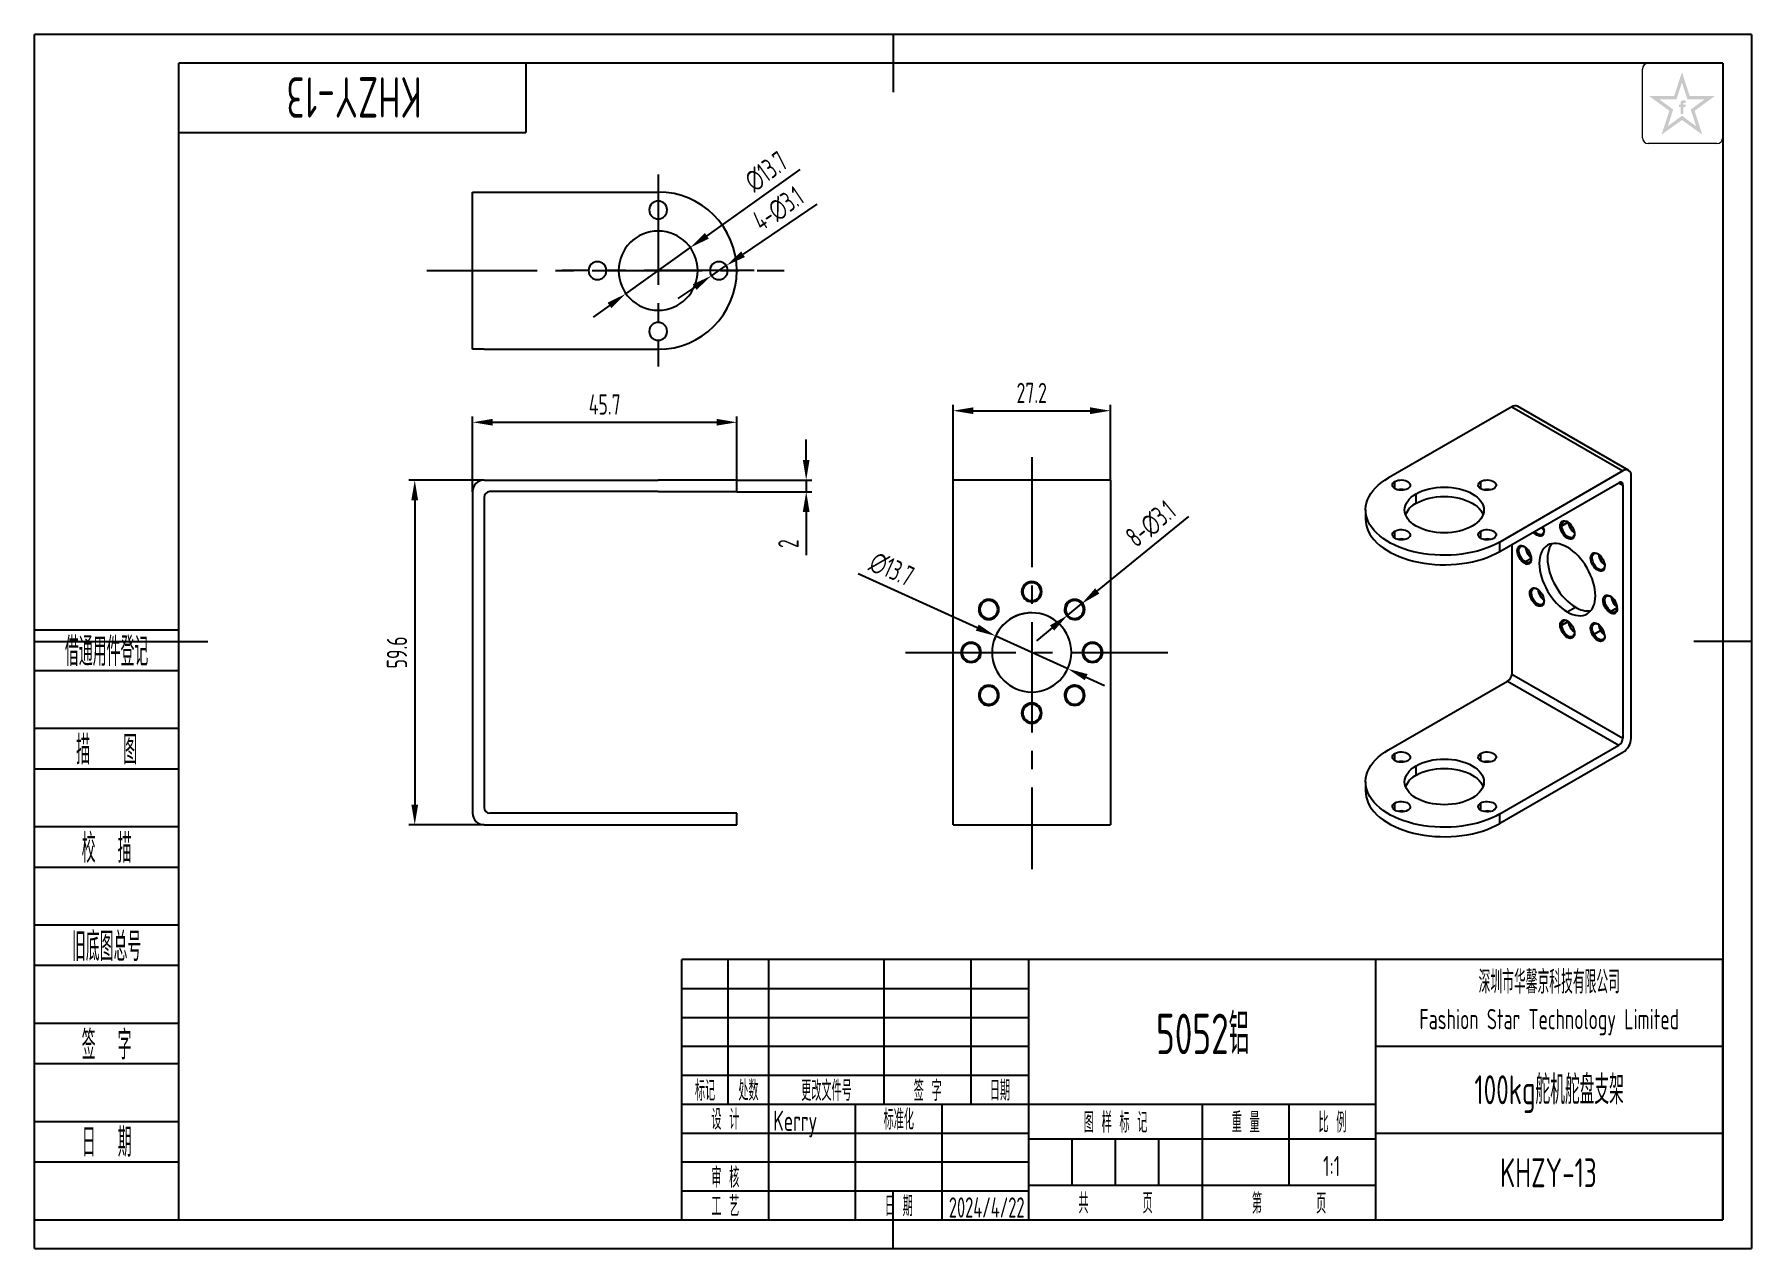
# Model space of a CAD drawing. Header units: millimetres. Extents: x -25 to 272, y -5 to 205.
import ezdxf
from ezdxf.enums import TextEntityAlignment as Align

# ---------------------------------------------------------------- set-up
doc = ezdxf.new("R2010")
doc.units = ezdxf.units.MM
doc.linetypes.add('CENTER2', pattern=[28.575, 19.05, -3.175, 3.175, -3.175])
for name, color, linetype in [('1轮廓实线层', 7, 'Continuous'), ('2细线层', 4, 'Continuous'), ('3中心线层', 1, 'CENTER2'), ('6文字层', 3, 'Continuous'), ('7标注层', 4, 'Continuous'), ('图框层', 7, 'Continuous')]:
    doc.layers.add(name, color=color, linetype=linetype)
doc.styles.add('PC_TEXTSTYLE', font='ISOCP.SHX', dxfattribs={"width": 0.707, "bigfont": 'GBCBIG.SHX'})
doc.styles.add('PC_TEXTSTYLE4', font='ISOCP.SHX', dxfattribs={"width": 0.707, "bigfont": 'GBCBIG.SHX'})
doc.dimstyles.new('GB_DIAMETER', dxfattribs={"dimtxt": 3.5, "dimasz": 3.5, "dimexe": 1, "dimexo": 0, "dimgap": 1.5, "dimtad": 1, "dimjust": 4, "dimdsep": 46, "dimtxsty": 'PC_TEXTSTYLE', "dimcen": 0, "dimclrd": 256, "dimclrt": 3, "dimadec": 0, "dimazin": 2, "dimtp": 0.1, "dimtm": 0.1, "dimtfac": 0.71, "dimtdec": 3, "dimtmove": 0, "dimatfit": 2, "dimfxl": 1, "dimtfill": 1, "dimarcsym": 0})
doc.dimstyles.new('GB_LINEAR', dxfattribs={"dimtxt": 3.5, "dimasz": 3.5, "dimexe": 1, "dimexo": 0, "dimgap": 1.5, "dimtad": 1, "dimdsep": 46, "dimtxsty": 'PC_TEXTSTYLE', "dimcen": 0, "dimclrd": 256, "dimclrt": 3, "dimadec": 0, "dimazin": 2, "dimtp": 0.1, "dimtm": 0.1, "dimtfac": 0.71, "dimtdec": 3, "dimtmove": 0, "dimatfit": 3, "dimfxl": 1, "dimtfill": 1, "dimarcsym": 0})

msp = doc.modelspace()

# ---------------------------------------------------------------- texts
at = {"layer": '6文字层', "insert": (237, 37.5), "char_height": 3.5, "width": 60, "attachment_point": 5, "style": 'PC_TEXTSTYLE4'}
msp.add_mtext('{\\H1.142857x;深圳市华馨京科技有限公司}\\P\\pxsm1,qc;Fashion Star Technology Limited', dxfattribs=at)

# ---------------------------------------------------------------- blocks, each defined once
blk = doc.blocks.new('ZwmFrameMain_A4^_^无分区图框^_^landscape')
at = {"layer": '1轮廓实线层'}
for p, q in [((123.5, 205), (123.5, 195)), ((0, 0), (0, 200)), ((267, 200), (0, 200)), ((267, 200), (267, 0)), ((-25, 100), (5, 100)), ((272, 100), (262, 100)), ((123.5, -5), (123.5, 5)), ((0, 0), (267, 0))]:
    blk.add_line(p, q, dxfattribs=at)
at = {"layer": '2细线层'}
for p, q in [((-25, -5), (-25, 205)), ((272, 205), (-25, 205)), ((272, 205), (272, -5)), ((-25, -5), (272, -5))]:
    blk.add_line(p, q, dxfattribs=at)
blk = doc.blocks.new('ZwmFrameMain_标题栏1')
at = {"layer": '1轮廓实线层'}
for p, q in [((-180, 0), (-180, 45)), ((0, 45), (-180, 45)), ((-172, 20), (-172, 45)), ((-165, 20), (-165, 45)), ((-145, 20), (-145, 45)), ((-130, 20), (-130, 45)), ((-120, 0), (-120, 45)), ((0, 0), (0, 45)), ((-60, 30), (0, 30)), ((-180, 20), (-60, 20)), ((-165, 0), (-165, 20)), ((-150, 0), (-150, 20)), ((-135, 0), (-135, 20)), ((-60, 15), (0, 15)), ((-180, 0), (0, 0))]:
    blk.add_line(p, q, dxfattribs=at)
at = {"layer": '1轮廓实线层', "color": 7}
for p, q in [((-60, 0), (-60, 45)), ((-180, 25), (-120, 25))]:
    blk.add_line(p, q, dxfattribs=at)
at = {"layer": '2细线层'}
for p, q in [((-180, 40), (-120, 40)), ((-180, 35), (-120, 35)), ((-180, 30), (-120, 30)), ((-90, 0), (-90, 20)), ((-75, 6), (-75, 20)), ((-180, 15), (-120, 15)), ((-120, 14), (-60, 14)), ((-112.5, 6), (-112.5, 14)), ((-105, 6), (-105, 14)), ((-97.5, 6), (-97.5, 14)), ((-180, 10), (-120, 10)), ((-120, 6), (-60, 6)), ((-180, 5), (-120, 5))]:
    blk.add_line(p, q, dxfattribs=at)
at = {"layer": '6文字层', "style": 'PC_TEXTSTYLE', "width": 0.667}
for s, p in [('标记', (-176, 22.5)), ('处数', (-168.5, 22.5)), (' 更改文件号 ', (-155, 22.5)), (' 签 字 ', (-137.5, 22.5)), (' 日期 ', (-125, 22.5)), (' 设 计 ', (-172.5, 17.51)), (' 标准化 ', (-142.5, 17.51)), (' 图 样 标 记 ', (-105, 17)), (' 重 量 ', (-82.5, 17)), (' 比 例 ', (-67.5, 17)), (' 审 核 ', (-172.5, 7.5)), (' 工 艺 ', (-172.5, 2.5)), (' 日 期 ', (-142.5, 2.5)), ('共       页', (-105, 3)), ('第       页', (-75, 3))]:
    blk.add_text(s, height=3.5, dxfattribs=at).set_placement(p, align=Align.MIDDLE)
at = {"layer": '6文字层', "style": 'PC_TEXTSTYLE', "flags": 8}
for tag, height, width, p, p2 in [('企业名称', 5, 3.445461, (-54.29, 34.82), (-5.27, 34.82)), ('产品名称或材料标记', 7, 1.034456, (-113.46, 28.64), (-66.42, 28.64)), ('图样名称', 5, 3.480264, (-54.79, 19.98), (-5.27, 19.98)), ('标准化', 3.5, 1.756036, (-133.83, 15.37), (-120.75, 15.37)), ('审核', 3.5, 2.723972, (-163.99, 5.37), (-150.63, 5.37)), ('重量', 3.5, 2.448074, (-88.46, 7.54), (-76.55, 7.54)), ('比例', 3.5, 2.367734, (-73.35, 7.54), (-61.93, 7.54)), ('图样代号', 5, 3.489916, (-54.79, 5.63), (-5.52, 5.63)), ('工艺', 3.5, 2.851598, (-164.21, 0.37), (-150.89, 0.37)), ('日期', 3.5, 2.733185, (-133.83, 0.37), (-120.75, 0.37)), ('共几页', 3.5, 0.953151, (-108.58, 1.48), (-101.56, 1.48))]:
    blk.add_attdef(tag, text='', height=height, dxfattribs=dict(at, width=width)).set_placement(p, p2, align=Align.FIT)
at = {"layer": '6文字层', "style": 'PC_TEXTSTYLE', "width": 9.901758, "flags": 8}
blk.add_attdef('设计', text='', height=3.5, rotation=359.5768, dxfattribs=at).set_placement((-164.23, 15.37), (-150.37, 15.27), align=Align.FIT)
at = {"layer": '6文字层', "color": 3, "style": 'PC_TEXTSTYLE', "width": 0.96618, "flags": 8}
blk.add_attdef('第几页', text='', height=3.5, dxfattribs=at).set_placement((-78.29, 1.5), (-71.16, 1.5), align=Align.FIT)
at = {"layer": '6文字层', "color": 0, "style": 'PC_TEXTSTYLE', "width": 0.715273, "flags": 8}
blk.add_attdef('图纸张数', text='', height=3.5, dxfattribs=at).set_placement((-2.66, -3.87), (4.46, -3.87), align=Align.FIT)
blk = doc.blocks.new('ZwmFrameMain_图样代号')
at = {"layer": '2细线层', "linetype": 'Continuous'}
for p in [(60, 0), (0, -12)]:
    blk.add_line(p, (60, -12), dxfattribs=at)
at = {"layer": '6文字层', "style": 'PC_TEXTSTYLE', "width": 2.827942}
blk.add_attdef('图样代号', text='', height=7, rotation=180, dxfattribs=at).set_placement((58.24, -2.4), (2.35, -2.4), align=Align.FIT)
blk = doc.blocks.new('ZwmFrameMain_附加栏')
at = {"layer": '2细线层'}
for p, q in [((-25, 102), (0, 102)), ((-25, 95), (0, 95)), ((-25, 85), (0, 85)), ((-25, 78), (0, 78)), ((-25, 68), (0, 68)), ((-25, 61), (0, 61)), ((-25, 51), (0, 51)), ((-25, 44), (0, 44)), ((-25, 34), (0, 34)), ((-25, 27), (0, 27)), ((-25, 17), (0, 17)), ((-25, 10), (0, 10)), ((-25, 0), (0, 0))]:
    blk.add_line(p, q, dxfattribs=at)
at = {"layer": '6文字层', "color": 3, "style": 'PC_TEXTSTYLE'}
for s, width, p in [('借通用件登记', 0.667, (-12.5, 98.5)), ('描   图', 0.6667, (-12.5, 81.5)), ('校  描', 0.667, (-12.5, 64.5)), ('旧底图总号', 0.667, (-12.5, 47.5)), ('签  字', 0.667, (-12.5, 30.5)), ('日  期', 0.667, (-12.49, 13.6))]:
    blk.add_text(s, height=5, dxfattribs=dict(at, width=width)).set_placement(p, align=Align.MIDDLE)
at = {"layer": '6文字层', "style": 'PC_TEXTSTYLE'}
for tag, width, p, p2 in [('借通用件登记', 0.671328, (-23.44, 86.36), (-1.25, 86.36)), ('描图', 2.120922, (-23.44, 69.36), (-1.25, 69.36)), ('校图', 2.149976, (-23.75, 52.06), (-1.25, 52.06)), ('旧底图总号', 0.761452, (-22.84, 35.67), (-1.86, 35.67)), ('签字', 2.026939, (-23.14, 18.37), (-1.56, 18.37)), ('日期', 1.89999, (-22.84, 1.37), (-2.17, 1.37))]:
    blk.add_attdef(tag, text='', height=5, dxfattribs=dict(at, width=width)).set_placement(p, p2, align=Align.FIT)
blk = doc.blocks.new('*D6')
at = {"layer": '7标注层', "color": 0, "lineweight": -2}
for p, q in [((50.79, 125.91), (50.79, 138.91)), ((96.49, 126.91), (96.49, 138.91))]:
    blk.add_line(p, q, dxfattribs=at)
at = {"layer": '7标注层', "lineweight": -2}
blk.add_line((54.29, 137.91), (92.99, 137.91), dxfattribs=at)
at = {"layer": '7标注层'}
for points in [[(54.29, 138.5), (54.29, 137.33), (50.79, 137.91)], [(92.99, 137.33), (92.99, 138.5), (96.49, 137.91)]]:
    blk.add_solid(points, dxfattribs=at)
at = {"layer": 'Defpoints', "color": 0}
for p in [(96.49, 137.91), (50.79, 125.91), (96.49, 126.91)]:
    blk.add_point(p, dxfattribs=at)
at = {"layer": '7标注层', "color": 3, "insert": (73.64, 140.99), "char_height": 3.5, "attachment_point": 5, "style": 'PC_TEXTSTYLE', "bg_fill": 3, "box_fill_scale": 1.1, "bg_fill_color": 257, "bg_fill_transparency": 0}
blk.add_mtext('45.7', dxfattribs=at)
blk = doc.blocks.new('*D7')
at = {"layer": '7标注层', "color": 0, "lineweight": -2}
for p, q in [((52.79, 127.91), (39.79, 127.91)), ((52.79, 68.31), (39.79, 68.31))]:
    blk.add_line(p, q, dxfattribs=at)
at = {"layer": '7标注层', "lineweight": -2}
blk.add_line((40.79, 124.41), (40.79, 71.81), dxfattribs=at)
at = {"layer": '7标注层'}
for points in [[(41.37, 124.41), (40.2, 124.41), (40.79, 127.91)], [(40.2, 71.81), (41.37, 71.81), (40.79, 68.31)]]:
    blk.add_solid(points, dxfattribs=at)
at = {"layer": 'Defpoints', "color": 0}
for p in [(52.79, 127.91), (40.79, 68.31), (52.79, 68.31)]:
    blk.add_point(p, dxfattribs=at)
at = {"layer": '7标注层', "color": 3, "insert": (37.71, 98.11), "char_height": 3.5, "attachment_point": 5, "rotation": 90, "style": 'PC_TEXTSTYLE', "bg_fill": 3, "box_fill_scale": 1.1, "bg_fill_color": 257, "bg_fill_transparency": 0}
blk.add_mtext('59.6', dxfattribs=at)
blk = doc.blocks.new('*D8')
at = {"layer": '7标注层', "color": 0, "lineweight": -2}
for p, q in [((133.89, 127.91), (133.89, 140.91)), ((161.09, 127.91), (161.09, 140.91))]:
    blk.add_line(p, q, dxfattribs=at)
at = {"layer": '7标注层', "lineweight": -2}
blk.add_line((137.39, 139.91), (157.59, 139.91), dxfattribs=at)
at = {"layer": '7标注层'}
for points in [[(137.39, 140.5), (137.39, 139.33), (133.89, 139.91)], [(157.59, 139.33), (157.59, 140.5), (161.09, 139.91)]]:
    blk.add_solid(points, dxfattribs=at)
at = {"layer": 'Defpoints', "color": 0}
for p in [(161.09, 139.91), (133.89, 127.91), (161.09, 127.91)]:
    blk.add_point(p, dxfattribs=at)
at = {"layer": '7标注层', "color": 3, "insert": (147.49, 142.99), "char_height": 3.5, "attachment_point": 5, "style": 'PC_TEXTSTYLE', "bg_fill": 3, "box_fill_scale": 1.1, "bg_fill_color": 257, "bg_fill_transparency": 0}
blk.add_mtext('27.2', dxfattribs=at)
blk = doc.blocks.new('*D9')
at = {"layer": '7标注层', "lineweight": -2}
for p, q in [((107.4, 181.65), (91.31, 170.15)), ((77.31, 160.15), (88.46, 168.12)), ((74.47, 158.12), (71.62, 156.08))]:
    blk.add_line(p, q, dxfattribs=at)
at = {"layer": '7标注层'}
for points in [[(90.97, 170.63), (91.65, 169.68), (88.46, 168.12)], [(74.8, 157.64), (74.13, 158.59), (77.31, 160.15)]]:
    blk.add_solid(points, dxfattribs=at)
at = {"layer": 'Defpoints', "color": 0}
for p in [(88.46, 168.12), (77.31, 160.15)]:
    blk.add_point(p, dxfattribs=at)
at = {"layer": '7标注层', "color": 3, "insert": (101.58, 181.27), "char_height": 3.5, "attachment_point": 5, "rotation": 35.5488, "style": 'PC_TEXTSTYLE', "bg_fill": 3, "box_fill_scale": 1.1, "bg_fill_color": 257, "bg_fill_transparency": 0}
blk.add_mtext('∅13.7', dxfattribs=at)
blk = doc.blocks.new('*D10')
at = {"layer": '7标注层', "lineweight": -2}
for p, q in [((110.32, 175.62), (97.57, 166.97)), ((92.1, 163.26), (94.67, 165)), ((89.21, 161.3), (86.31, 159.34))]:
    blk.add_line(p, q, dxfattribs=at)
at = {"layer": '7标注层'}
for points in [[(97.24, 167.45), (97.89, 166.49), (94.67, 165)], [(89.53, 160.82), (88.88, 161.78), (92.1, 163.26)]]:
    blk.add_solid(points, dxfattribs=at)
at = {"layer": 'Defpoints', "color": 0}
for p in [(94.67, 165), (92.1, 163.26)]:
    blk.add_point(p, dxfattribs=at)
at = {"layer": '7标注层', "color": 3, "insert": (103.67, 174.82), "char_height": 3.5, "attachment_point": 5, "rotation": 34.1402, "style": 'PC_TEXTSTYLE', "bg_fill": 3, "box_fill_scale": 1.1, "bg_fill_color": 257, "bg_fill_transparency": 0}
blk.add_mtext('4-∅3.1', dxfattribs=at)
blk = doc.blocks.new('*D14')
at = {"layer": '7标注层', "lineweight": -2}
for p, q in [((174.58, 121.62), (158.83, 108.74)), ((153.72, 104.56), (156.12, 106.52)), ((151.01, 102.34), (148.3, 100.12))]:
    blk.add_line(p, q, dxfattribs=at)
at = {"layer": '7标注层'}
for points in [[(158.46, 109.19), (159.2, 108.28), (156.12, 106.52)], [(151.38, 101.89), (150.64, 102.79), (153.72, 104.56)]]:
    blk.add_solid(points, dxfattribs=at)
at = {"layer": 'Defpoints', "color": 0}
for p in [(153.72, 104.56), (156.12, 106.52)]:
    blk.add_point(p, dxfattribs=at)
at = {"layer": '7标注层', "color": 3, "insert": (168.12, 120.31), "char_height": 3.5, "attachment_point": 5, "rotation": 39.2906, "style": 'PC_TEXTSTYLE', "bg_fill": 3, "box_fill_scale": 1.1, "bg_fill_color": 257, "bg_fill_transparency": 0}
blk.add_mtext('8-∅3.1', dxfattribs=at)
blk = doc.blocks.new('*D12')
at = {"layer": '7标注层', "lineweight": -2}
for p, q in [((117.48, 111.76), (138.07, 102.4)), ((153.73, 95.28), (141.26, 100.95)), ((156.92, 93.83), (160.1, 92.38))]:
    blk.add_line(p, q, dxfattribs=at)
at = {"layer": '7标注层', "color": 0, "lineweight": -2}
blk.add_arc((147.49, 98.11), 6.85, 90, 163.9241, dxfattribs=at)
at = {"layer": '7标注层'}
for points in [[(137.83, 101.87), (138.31, 102.93), (141.26, 100.95)], [(157.16, 94.36), (156.67, 93.3), (153.73, 95.28)]]:
    blk.add_solid(points, dxfattribs=at)
at = {"layer": 'Defpoints', "color": 0}
for p in [(141.26, 100.95), (153.73, 95.28)]:
    blk.add_point(p, dxfattribs=at)
at = {"layer": '7标注层', "color": 3, "insert": (123.27, 112.5), "char_height": 3.5, "attachment_point": 5, "rotation": 335.5523, "style": 'PC_TEXTSTYLE', "bg_fill": 3, "box_fill_scale": 1.1, "bg_fill_color": 257, "bg_fill_transparency": 0}
blk.add_mtext('∅13.7', dxfattribs=at)
blk = doc.blocks.new('*D17')
at = {"layer": '7标注层', "lineweight": -2}
for p, q in [((108.49, 131.41), (108.49, 134.91)), ((108.49, 127.91), (108.49, 125.91)), ((108.49, 122.41), (108.49, 114.92))]:
    blk.add_line(p, q, dxfattribs=at)
at = {"layer": '7标注层', "color": 0, "lineweight": -2}
for p, q in [((96.49, 127.91), (109.49, 127.91)), ((96.49, 125.91), (109.49, 125.91))]:
    blk.add_line(p, q, dxfattribs=at)
at = {"layer": '7标注层'}
for points in [[(107.9, 131.41), (109.07, 131.41), (108.49, 127.91)], [(109.07, 122.41), (107.9, 122.41), (108.49, 125.91)]]:
    blk.add_solid(points, dxfattribs=at)
at = {"layer": 'Defpoints', "color": 0}
for p in [(96.49, 127.91), (96.49, 125.91), (108.49, 125.91)]:
    blk.add_point(p, dxfattribs=at)
at = {"layer": '7标注层', "color": 3, "insert": (105.41, 116.92), "char_height": 3.5, "attachment_point": 5, "rotation": 90, "style": 'PC_TEXTSTYLE', "bg_fill": 3, "box_fill_scale": 1.1, "bg_fill_color": 257, "bg_fill_transparency": 0}
blk.add_mtext('2', dxfattribs=at)

# ---------------------------------------------------------------- hatches: boundary and pattern name
at = {"layer": '6文字层', "lineweight": 5}
h = msp.add_hatch(color=2, dxfattribs=at)
edge = h.paths.add_edge_path(flags=0)
edge.add_line((260.172, 192.419), (260.567, 192.419))
edge.add_line((260.567, 192.419), (260.567, 192.845))
edge.add_line((260.567, 192.845), (260.176, 192.845))
edge.add_line((260.176, 192.845), (260.176, 193.053))
edge.add_spline(control_points=[(260.176, 193.053), (260.176, 193.078), (260.175, 193.174), (260.364, 193.144), (260.482, 193.127), (260.549, 193.11), (260.577, 193.102)], knot_values=[0, 0, 0, 0, 1.4943482, 5.8188355, 8.4876202, 10.3632598, 10.3632598, 10.3632598, 10.3632598], degree=3, periodic=0)
edge.add_line((260.577, 193.102), (260.577, 193.539))
edge.add_spline(control_points=[(260.577, 193.539), (260.505, 193.556), (260.332, 193.597), (260.084, 193.618), (259.855, 193.514), (259.739, 193.37), (259.72, 193.26), (259.714, 193.229)], knot_values=[0, 0, 0, 0, 4.9341397, 11.9452686, 16.0265909, 21.3569295, 23.4510995, 23.4510995, 23.4510995, 23.4510995], degree=3, periodic=0)
edge.add_line((259.714, 193.229), (259.714, 192.845))
edge.add_line((259.714, 192.845), (259.428, 192.845))
edge.add_line((259.428, 192.845), (259.428, 192.419))
edge.add_line((259.428, 192.419), (259.717, 192.419))
edge.add_line((259.717, 192.419), (259.717, 191.229))
edge.add_line((259.717, 191.229), (260.172, 191.229))
edge.add_line((260.172, 191.229), (260.172, 192.419))
h.paths.add_polyline_path([(265.628, 194.333), (261.288, 194.333), (259.948, 198.473), (258.608, 194.333), (254.268, 194.333), (257.762, 191.785), (256.422, 187.656), (259.948, 190.181), (263.474, 187.656), (262.134, 191.785)])
h.paths.add_polyline_path([(261.461, 191.997), (262.394, 189.124), (259.948, 190.914), (257.502, 189.124), (258.434, 191.997), (255.981, 193.786), (259.012, 193.786), (259.948, 196.673), (260.883, 193.786), (263.915, 193.786)], flags=16)

# ---------------------------------------------------------------- linework, layer by layer
at = {"color": 7, "linetype": 'Continuous', "lineweight": 25}
for p, q in [((50.787, 177.734), (52.787, 177.734)), ((50.787, 150.534), (50.787, 177.734)), ((52.787, 177.734), (82.887, 177.734)), ((52.787, 150.534), (50.787, 150.534)), ((52.787, 150.534), (82.887, 150.534)), ((230.506, 140.594), (209.222, 128.307)), ((230.506, 140.594), (249.739, 129.491)), ((250.739, 129.59), (231.506, 140.693)), ((52.787, 127.913), (82.887, 127.913)), ((96.487, 127.913), (82.887, 127.913)), ((96.487, 125.913), (96.487, 127.913)), ((133.893, 125.913), (133.893, 127.913)), ((161.093, 127.913), (133.893, 127.913)), ((161.093, 127.913), (161.093, 125.913)), ((249.739, 129.491), (228.455, 117.204)), ((251.153, 83.275), (251.153, 128.674)), ((50.787, 125.913), (50.787, 70.313)), ((52.787, 124.913), (52.787, 71.313)), ((82.887, 125.913), (53.787, 125.913)), ((82.887, 125.913), (96.487, 125.913)), ((133.893, 70.313), (133.893, 125.913)), ((161.093, 125.913), (161.093, 70.313)), ((213.995, 123.919), (213.995, 125.552)), ((228.455, 115.571), (249.032, 127.45)), ((249.739, 127.042), (249.739, 83.275)), ((205.239, 122.756), (205.239, 121.123)), ((238.885, 119.998), (239.168, 119.998)), ((228.455, 115.571), (228.455, 117.204)), ((230.506, 116.755), (230.506, 94.378)), ((232.698, 113.567), (232.839, 113.812)), ((244.497, 115.257), (244.739, 115.166)), ((246.247, 112.226), (246.289, 112.481)), ((233.997, 109.194), (234.239, 109.102)), ((235.747, 106.162), (235.789, 106.417)), ((240.122, 105.116), (241.537, 105.933)), ((247.547, 104.995), (247.689, 105.24)), ((238.885, 102.85), (239.168, 102.85)), ((244.497, 101.111), (244.739, 101.251)), ((244.739, 101.251), (245.87, 101.904)), ((245.912, 101.928), (245.87, 101.904)), ((209.222, 81.275), (229.799, 93.153)), ((229.799, 93.153), (249.032, 82.05)), ((230.506, 94.378), (249.739, 83.275)), ((228.455, 70.171), (249.032, 82.05)), ((249.739, 80.825), (228.455, 68.538)), ((213.995, 76.886), (213.995, 78.519)), ((205.239, 75.723), (205.239, 74.09)), ((52.787, 68.313), (82.887, 68.313)), ((82.887, 70.313), (53.787, 70.313)), ((96.487, 70.313), (82.887, 70.313)), ((82.887, 68.313), (96.487, 68.313)), ((96.487, 68.313), (96.487, 70.313)), ((133.893, 68.313), (133.893, 70.313)), ((133.893, 68.313), (161.093, 68.313)), ((161.093, 70.313), (161.093, 68.313)), ((228.455, 68.538), (228.455, 70.171))]:
    msp.add_line(p, q, dxfattribs=at)
at = {"color": 1, "linetype": 'Continuous', "lineweight": 25}
for p, q in [((210.318, 126.409), (210.318, 127.675)), ((225.167, 126.409), (225.167, 127.675)), ((249.032, 127.45), (249.739, 127.042)), ((210.318, 117.837), (210.318, 119.102)), ((225.167, 117.837), (225.167, 119.102)), ((239.168, 119.998), (240.257, 120.626)), ((232.839, 113.812), (233.928, 114.44)), ((247.689, 105.24), (248.777, 105.868)), ((239.168, 102.85), (240.257, 103.479)), ((210.318, 79.376), (210.318, 80.642)), ((225.167, 79.376), (225.167, 80.642)), ((210.318, 70.804), (210.318, 72.07)), ((225.167, 70.804), (225.167, 72.07))]:
    msp.add_line(p, q, dxfattribs=at)
at = {"color": 7, "linetype": 'Continuous', "lineweight": 25, "flags": 128}
for points in [[(228.455, 117.204), (227.761, 116.83), (227.023, 116.486), (226.246, 116.171), (225.432, 115.889), (224.586, 115.64), (223.712, 115.426), (222.815, 115.248), (221.898, 115.106), (220.966, 115.001), (220.024, 114.935), (219.076, 114.906), (218.127, 114.915), (217.181, 114.963), (216.244, 115.049), (215.319, 115.172), (214.411, 115.332), (213.525, 115.529), (212.664, 115.76), (211.834, 116.026), (211.038, 116.325), (210.28, 116.654), (209.563, 117.014), (208.892, 117.401), (208.269, 117.815), (207.698, 118.253), (207.181, 118.712), (206.721, 119.191), (206.32, 119.688), (205.979, 120.2), (205.702, 120.724), (205.488, 121.258), (205.34, 121.799), (205.257, 122.345), (205.241, 122.893), (205.29, 123.44), (205.406, 123.984), (205.587, 124.522), (205.833, 125.051), (206.142, 125.569), (206.513, 126.074), (206.944, 126.562), (207.433, 127.032), (207.977, 127.481), (208.574, 127.907), (209.222, 128.307)], [(210.318, 127.675), (210.57, 127.792), (210.858, 127.877), (211.171, 127.926), (211.495, 127.935), (211.815, 127.906), (212.118, 127.839), (212.389, 127.737), (212.619, 127.605), (212.795, 127.448), (212.911, 127.273), (212.962, 127.089), (212.945, 126.902), (212.861, 126.721), (212.714, 126.555), (212.51, 126.409)], [(225.167, 127.675), (225.419, 127.792), (225.708, 127.877), (226.021, 127.926), (226.344, 127.935), (226.664, 127.906), (226.967, 127.839), (227.239, 127.737), (227.468, 127.605), (227.644, 127.448), (227.76, 127.273), (227.811, 127.089), (227.794, 126.902), (227.71, 126.721), (227.563, 126.555), (227.359, 126.409)], [(212.51, 126.409), (212.258, 126.291), (211.969, 126.207), (211.656, 126.158), (211.333, 126.148), (211.013, 126.178), (210.71, 126.245), (210.438, 126.347), (210.209, 126.479), (210.033, 126.636), (209.917, 126.81), (209.866, 126.995), (209.883, 127.182), (209.967, 127.363), (210.114, 127.529), (210.318, 127.675)], [(223.682, 119.96), (223.184, 119.699), (222.644, 119.468), (222.068, 119.268), (221.46, 119.102), (220.827, 118.972), (220.175, 118.877), (219.51, 118.82), (218.839, 118.801), (218.167, 118.82), (217.502, 118.877), (216.85, 118.972), (216.217, 119.102), (215.609, 119.268), (215.033, 119.468), (214.493, 119.699), (213.995, 119.96), (213.543, 120.247), (213.143, 120.559), (212.797, 120.892), (212.51, 121.242), (212.284, 121.608), (212.12, 121.984), (212.022, 122.368), (211.989, 122.756), (212.022, 123.143), (212.12, 123.527), (212.284, 123.904), (212.51, 124.269), (212.797, 124.62), (213.143, 124.953), (213.543, 125.264), (213.995, 125.552)], [(213.995, 125.552), (214.493, 125.813), (215.033, 126.044), (215.609, 126.243), (216.217, 126.409), (216.85, 126.54), (217.502, 126.634), (218.167, 126.691), (218.839, 126.71), (219.51, 126.691), (220.175, 126.634), (220.827, 126.54), (221.46, 126.409), (222.068, 126.243), (222.644, 126.044), (223.184, 125.813), (223.682, 125.552), (224.134, 125.264), (224.534, 124.953), (224.88, 124.62), (225.167, 124.269), (225.394, 123.904), (225.557, 123.527), (225.656, 123.143), (225.689, 122.756), (225.656, 122.368), (225.557, 121.984), (225.394, 121.608), (225.167, 121.242), (224.88, 120.892), (224.534, 120.559), (224.134, 120.247), (223.682, 119.96)], [(213.995, 123.919), (214.493, 124.179), (215.033, 124.411), (215.609, 124.61), (216.217, 124.776), (216.85, 124.907), (217.502, 125.001), (218.167, 125.058), (218.839, 125.077), (219.51, 125.058), (220.175, 125.001), (220.827, 124.907), (221.46, 124.776), (222.068, 124.61), (222.644, 124.411), (223.184, 124.179), (223.682, 123.919), (224.134, 123.631), (224.534, 123.32), (224.88, 122.987), (225.167, 122.636), (225.394, 122.271), (225.541, 121.939)], [(227.359, 126.409), (227.107, 126.291), (226.819, 126.207), (226.506, 126.158), (226.182, 126.148), (225.862, 126.178), (225.559, 126.245), (225.288, 126.347), (225.059, 126.479), (224.882, 126.636), (224.766, 126.81), (224.715, 126.995), (224.732, 127.182), (224.816, 127.363), (224.963, 127.529), (225.167, 127.675)], [(205.239, 121.123), (205.257, 120.712), (205.34, 120.166), (205.488, 119.625), (205.702, 119.091), (205.979, 118.567), (206.32, 118.055), (206.721, 117.558), (207.181, 117.079), (207.698, 116.619), (208.269, 116.182), (208.892, 115.768), (209.563, 115.381), (210.28, 115.021), (211.038, 114.691), (211.834, 114.393), (212.664, 114.127), (213.525, 113.896), (214.411, 113.699), (215.319, 113.539), (216.244, 113.416), (217.181, 113.33), (218.127, 113.282), (219.076, 113.273), (220.024, 113.301), (220.966, 113.368), (221.898, 113.473), (222.815, 113.615), (223.712, 113.793), (224.586, 114.007), (225.432, 114.256), (226.246, 114.538), (227.023, 114.853), (227.761, 115.197), (228.455, 115.571)], [(212.51, 117.837), (212.258, 117.719), (211.969, 117.634), (211.656, 117.586), (211.333, 117.576), (211.013, 117.605), (210.71, 117.672), (210.438, 117.774), (210.209, 117.907), (210.033, 118.063), (209.917, 118.238), (209.866, 118.423), (209.883, 118.61), (209.967, 118.79), (210.114, 118.957), (210.318, 119.102)], [(210.318, 119.102), (210.57, 119.22), (210.858, 119.305), (211.171, 119.353), (211.495, 119.363), (211.815, 119.334), (212.118, 119.267), (212.389, 119.165), (212.619, 119.033), (212.795, 118.876), (212.911, 118.701), (212.962, 118.516), (212.945, 118.33), (212.861, 118.149), (212.714, 117.982), (212.51, 117.837)], [(227.359, 117.837), (227.107, 117.719), (226.819, 117.634), (226.506, 117.586), (226.182, 117.576), (225.862, 117.605), (225.559, 117.672), (225.288, 117.774), (225.059, 117.907), (224.882, 118.063), (224.766, 118.238), (224.715, 118.423), (224.732, 118.61), (224.816, 118.79), (224.963, 118.957), (225.167, 119.102)], [(225.167, 119.102), (225.419, 119.22), (225.708, 119.305), (226.021, 119.353), (226.344, 119.363), (226.664, 119.334), (226.967, 119.267), (227.239, 119.165), (227.468, 119.033), (227.644, 118.876), (227.76, 118.701), (227.811, 118.516), (227.794, 118.33), (227.71, 118.149), (227.563, 117.982), (227.359, 117.837)], [(236.11, 119.089), (236.086, 118.824), (236.016, 118.596), (235.901, 118.415), (235.747, 118.288), (235.56, 118.218), (235.346, 118.21), (235.114, 118.262), (234.872, 118.374), (234.631, 118.541), (234.399, 118.756), (234.256, 118.92)], [(236.108, 119.174), (236.085, 118.997), (236.011, 118.783), (235.891, 118.62), (235.732, 118.514), (235.539, 118.471), (235.323, 118.492), (235.092, 118.577), (234.858, 118.722), (234.631, 118.92), (234.502, 119.062)], [(238.885, 119.998), (238.909, 120.263), (238.979, 120.49), (239.094, 120.671), (239.247, 120.799), (239.435, 120.868), (239.649, 120.877), (239.881, 120.824), (240.122, 120.712), (240.364, 120.546), (240.596, 120.33), (240.81, 120.075), (240.997, 119.789), (241.151, 119.483), (241.266, 119.17), (241.336, 118.862), (241.36, 118.569)], [(241.36, 118.569), (241.336, 118.304), (241.266, 118.077), (241.151, 117.896), (240.997, 117.768), (240.81, 117.698), (240.596, 117.69), (240.364, 117.743), (240.122, 117.855), (239.881, 118.021), (239.649, 118.237), (239.435, 118.492), (239.247, 118.778), (239.094, 119.084), (238.979, 119.397), (238.909, 119.705), (238.885, 119.998)], [(241.358, 118.654), (241.336, 118.483), (241.265, 118.272), (241.151, 118.109), (240.997, 118.001), (240.812, 117.953), (240.603, 117.966), (240.378, 118.04), (240.149, 118.173), (239.925, 118.357), (239.716, 118.585), (239.531, 118.848), (239.377, 119.133), (239.263, 119.428), (239.192, 119.721), (239.168, 119.998)], [(232.698, 113.567), (232.456, 113.734), (232.224, 113.949), (232.01, 114.205), (231.823, 114.491), (231.669, 114.796), (231.555, 115.109), (231.484, 115.418), (231.46, 115.71), (231.484, 115.975), (231.555, 116.203), (231.669, 116.384), (231.823, 116.511), (232.01, 116.581), (232.224, 116.589), (232.456, 116.537), (232.698, 116.425)], [(232.839, 113.812), (232.611, 113.971), (232.393, 114.179), (232.195, 114.426), (232.025, 114.701), (231.89, 114.993), (231.797, 115.288), (231.749, 115.575), (231.749, 115.839), (231.797, 116.07), (231.89, 116.258), (232.025, 116.395), (232.195, 116.473), (232.393, 116.491), (232.611, 116.447), (232.771, 116.38)], [(240.122, 116.303), (239.648, 116.55), (239.178, 116.741), (238.716, 116.874), (238.269, 116.947), (237.839, 116.961), (237.431, 116.914), (237.05, 116.807), (236.697, 116.642), (236.378, 116.42), (236.095, 116.142), (235.851, 115.812), (235.647, 115.434), (235.487, 115.009), (235.372, 114.543), (235.302, 114.041), (235.279, 113.506), (235.302, 112.944), (235.372, 112.361), (235.487, 111.762), (235.647, 111.153), (235.851, 110.539), (236.095, 109.927), (236.378, 109.323), (236.697, 108.732), (237.05, 108.16), (237.431, 107.613), (237.839, 107.095), (238.269, 106.612), (238.716, 106.169), (239.178, 105.769), (239.648, 105.417), (240.122, 105.116)], [(237.479, 116.923), (237.265, 116.629), (237.062, 116.25), (236.902, 115.826), (236.786, 115.36), (236.716, 114.857), (236.693, 114.322), (236.716, 113.761), (236.786, 113.177), (236.902, 112.578), (237.062, 111.969), (237.265, 111.356), (237.509, 110.744), (237.792, 110.139), (238.112, 109.548), (238.464, 108.976), (238.846, 108.429), (239.253, 107.911), (239.683, 107.429), (240.131, 106.985), (240.592, 106.586), (241.062, 106.234), (241.537, 105.933)], [(240.122, 105.116), (240.597, 104.869), (241.067, 104.678), (241.529, 104.546), (241.976, 104.472), (242.406, 104.459), (242.813, 104.506), (243.195, 104.612), (243.547, 104.778), (243.867, 105), (244.15, 105.277), (244.394, 105.607), (244.597, 105.986), (244.758, 106.41), (244.873, 106.876), (244.943, 107.379), (244.966, 107.914), (244.943, 108.475), (244.873, 109.059), (244.758, 109.658), (244.597, 110.267), (244.394, 110.88), (244.15, 111.492), (243.867, 112.097), (243.547, 112.688), (243.195, 113.26), (242.813, 113.807), (242.406, 114.325), (241.976, 114.807), (241.529, 115.251), (241.067, 115.65), (240.597, 116.002), (240.122, 116.303)], [(246.247, 112.226), (246.06, 112.157), (245.846, 112.148), (245.614, 112.201), (245.372, 112.313), (245.131, 112.479), (244.899, 112.695), (244.685, 112.95), (244.497, 113.236), (244.344, 113.542), (244.229, 113.855), (244.159, 114.163), (244.135, 114.456), (244.159, 114.721), (244.229, 114.948), (244.344, 115.129), (244.497, 115.257)], [(246.289, 112.481), (246.111, 112.417), (245.907, 112.415), (245.685, 112.474), (245.457, 112.592), (245.23, 112.764), (245.016, 112.983), (244.824, 113.238), (244.662, 113.518), (244.537, 113.812), (244.455, 114.107), (244.419, 114.389), (244.431, 114.646), (244.491, 114.867), (244.595, 115.043), (244.739, 115.166)], [(244.497, 115.257), (244.685, 115.327), (244.899, 115.335), (245.131, 115.282), (245.372, 115.17), (245.614, 115.004), (245.846, 114.788), (246.06, 114.533), (246.247, 114.247), (246.401, 113.941), (246.516, 113.628), (246.586, 113.32), (246.61, 113.027)], [(235.747, 106.162), (235.56, 106.093), (235.346, 106.084), (235.114, 106.137), (234.872, 106.249), (234.631, 106.416), (234.399, 106.631), (234.185, 106.887), (233.997, 107.173), (233.844, 107.478), (233.729, 107.791), (233.659, 108.1), (233.635, 108.392), (233.659, 108.657), (233.729, 108.885), (233.844, 109.066), (233.997, 109.194)], [(235.789, 106.417), (235.611, 106.354), (235.407, 106.351), (235.185, 106.411), (234.957, 106.529), (234.73, 106.701), (234.516, 106.919), (234.324, 107.174), (234.162, 107.455), (234.037, 107.749), (233.955, 108.043), (233.919, 108.325), (233.931, 108.583), (233.991, 108.804), (234.095, 108.98), (234.239, 109.102)], [(233.997, 109.194), (234.185, 109.263), (234.399, 109.272), (234.631, 109.219), (234.872, 109.107), (235.114, 108.94), (235.346, 108.725), (235.56, 108.469), (235.747, 108.183), (235.901, 107.878), (236.016, 107.565), (236.086, 107.256), (236.11, 106.964)], [(247.547, 104.995), (247.306, 105.162), (247.074, 105.377), (246.86, 105.632), (246.672, 105.918), (246.518, 106.224), (246.404, 106.537), (246.333, 106.846), (246.31, 107.138), (246.333, 107.403), (246.404, 107.63), (246.518, 107.811), (246.672, 107.939), (246.86, 108.009), (247.074, 108.017), (247.306, 107.964), (247.547, 107.853)], [(247.689, 105.24), (247.461, 105.399), (247.243, 105.606), (247.044, 105.853), (246.874, 106.129), (246.739, 106.42), (246.646, 106.716), (246.598, 107.002), (246.598, 107.267), (246.646, 107.498), (246.739, 107.686), (246.874, 107.822), (247.044, 107.901), (247.243, 107.919), (247.461, 107.875), (247.62, 107.808)], [(238.885, 102.85), (238.909, 103.116), (238.979, 103.343), (239.094, 103.524), (239.247, 103.652), (239.435, 103.721), (239.649, 103.73), (239.881, 103.677), (240.122, 103.565), (240.364, 103.398), (240.596, 103.183), (240.81, 102.927), (240.997, 102.641), (241.151, 102.336), (241.266, 102.023), (241.336, 101.714), (241.36, 101.422)], [(241.36, 101.422), (241.336, 101.157), (241.266, 100.929), (241.151, 100.748), (240.997, 100.621), (240.81, 100.551), (240.596, 100.543), (240.364, 100.595), (240.122, 100.707), (239.881, 100.874), (239.649, 101.089), (239.435, 101.345), (239.247, 101.631), (239.094, 101.936), (238.979, 102.249), (238.909, 102.558), (238.885, 102.85)], [(241.358, 101.507), (241.336, 101.336), (241.265, 101.125), (241.151, 100.962), (240.997, 100.854), (240.812, 100.805), (240.603, 100.819), (240.378, 100.893), (240.149, 101.025), (239.925, 101.21), (239.716, 101.438), (239.531, 101.701), (239.377, 101.986), (239.263, 102.281), (239.192, 102.573), (239.168, 102.85)], [(244.497, 101.111), (244.344, 101.417), (244.229, 101.73), (244.159, 102.038), (244.135, 102.331), (244.159, 102.596), (244.229, 102.823), (244.344, 103.004), (244.497, 103.132), (244.685, 103.202), (244.899, 103.21), (245.131, 103.157), (245.372, 103.045), (245.614, 102.879), (245.846, 102.663), (246.06, 102.408), (246.247, 102.122)], [(244.739, 101.251), (244.595, 101.539), (244.491, 101.835), (244.431, 102.125), (244.419, 102.396), (244.455, 102.637), (244.537, 102.837), (244.662, 102.986), (244.824, 103.08), (245.016, 103.113), (245.23, 103.084), (245.446, 103.001)], [(246.61, 100.902), (246.586, 100.637), (246.516, 100.41), (246.401, 100.229), (246.247, 100.101), (246.06, 100.032), (245.846, 100.023), (245.614, 100.076), (245.372, 100.188), (245.131, 100.354), (244.899, 100.57), (244.685, 100.825), (244.497, 101.111)], [(246.608, 100.988), (246.585, 100.811), (246.511, 100.597), (246.391, 100.433), (246.232, 100.327), (246.039, 100.284), (245.823, 100.306), (245.592, 100.391), (245.358, 100.535), (245.131, 100.733), (244.921, 100.976), (244.739, 101.251)], [(228.455, 70.171), (227.761, 69.798), (227.023, 69.453), (226.246, 69.139), (225.432, 68.856), (224.586, 68.607), (223.712, 68.393), (222.815, 68.215), (221.898, 68.073), (220.966, 67.969), (220.024, 67.902), (219.076, 67.873), (218.127, 67.883), (217.181, 67.93), (216.244, 68.016), (215.319, 68.139), (214.411, 68.3), (213.525, 68.496), (212.664, 68.728), (211.834, 68.993), (211.038, 69.292), (210.28, 69.622), (209.563, 69.981), (208.892, 70.369), (208.269, 70.782), (207.698, 71.22), (207.181, 71.679), (206.721, 72.159), (206.32, 72.655), (205.979, 73.167), (205.702, 73.691), (205.488, 74.225), (205.34, 74.766), (205.257, 75.312), (205.241, 75.86), (205.29, 76.407), (205.406, 76.951), (205.587, 77.489), (205.833, 78.018), (206.142, 78.537), (206.513, 79.041), (206.944, 79.529), (207.433, 79.999), (207.977, 80.448), (208.574, 80.874), (209.222, 81.275)], [(212.51, 79.376), (212.258, 79.259), (211.969, 79.174), (211.656, 79.125), (211.333, 79.116), (211.013, 79.145), (210.71, 79.212), (210.438, 79.314), (210.209, 79.446), (210.033, 79.603), (209.917, 79.778), (209.866, 79.962), (209.883, 80.149), (209.967, 80.33), (210.114, 80.496), (210.318, 80.642)], [(210.318, 80.642), (210.57, 80.76), (210.858, 80.845), (211.171, 80.893), (211.495, 80.903), (211.815, 80.873), (212.118, 80.806), (212.389, 80.705), (212.619, 80.572), (212.795, 80.415), (212.911, 80.241), (212.962, 80.056), (212.945, 79.869), (212.861, 79.688), (212.714, 79.522), (212.51, 79.376)], [(227.359, 79.376), (227.107, 79.259), (226.819, 79.174), (226.506, 79.125), (226.182, 79.116), (225.862, 79.145), (225.559, 79.212), (225.288, 79.314), (225.059, 79.446), (224.882, 79.603), (224.766, 79.778), (224.715, 79.962), (224.732, 80.149), (224.816, 80.33), (224.963, 80.496), (225.167, 80.642)], [(225.167, 80.642), (225.419, 80.76), (225.708, 80.845), (226.021, 80.893), (226.344, 80.903), (226.664, 80.873), (226.967, 80.806), (227.239, 80.705), (227.468, 80.572), (227.644, 80.415), (227.76, 80.241), (227.811, 80.056), (227.794, 79.869), (227.71, 79.688), (227.563, 79.522), (227.359, 79.376)], [(223.682, 72.927), (223.184, 72.666), (222.644, 72.435), (222.068, 72.236), (221.46, 72.07), (220.827, 71.939), (220.175, 71.845), (219.51, 71.788), (218.839, 71.769), (218.167, 71.788), (217.502, 71.845), (216.85, 71.939), (216.217, 72.07), (215.609, 72.236), (215.033, 72.435), (214.493, 72.666), (213.995, 72.927), (213.543, 73.214), (213.143, 73.526), (212.797, 73.859), (212.51, 74.21), (212.284, 74.575), (212.12, 74.952), (212.022, 75.335), (211.989, 75.723), (212.022, 76.111), (212.12, 76.494), (212.284, 76.871), (212.51, 77.236), (212.797, 77.587), (213.143, 77.92), (213.543, 78.232), (213.995, 78.519)], [(213.995, 78.519), (214.493, 78.78), (215.033, 79.011), (215.609, 79.21), (216.217, 79.376), (216.85, 79.507), (217.502, 79.601), (218.167, 79.658), (218.839, 79.677), (219.51, 79.658), (220.175, 79.601), (220.827, 79.507), (221.46, 79.376), (222.068, 79.21), (222.644, 79.011), (223.184, 78.78), (223.682, 78.519), (224.134, 78.232), (224.534, 77.92), (224.88, 77.587), (225.167, 77.236), (225.394, 76.871), (225.557, 76.494), (225.656, 76.111), (225.689, 75.723), (225.656, 75.335), (225.557, 74.952), (225.394, 74.575), (225.167, 74.21), (224.88, 73.859), (224.534, 73.526), (224.134, 73.214), (223.682, 72.927)], [(213.995, 76.886), (214.493, 77.147), (215.033, 77.378), (215.609, 77.577), (216.217, 77.743), (216.85, 77.874), (217.502, 77.968), (218.167, 78.025), (218.839, 78.044), (219.51, 78.025), (220.175, 77.968), (220.827, 77.874), (221.46, 77.743), (222.068, 77.577), (222.644, 77.378), (223.184, 77.147), (223.682, 76.886), (224.134, 76.599), (224.534, 76.287), (224.88, 75.954), (225.167, 75.603), (225.394, 75.238), (225.541, 74.906)], [(205.239, 74.09), (205.257, 73.679), (205.34, 73.133), (205.488, 72.592), (205.702, 72.058), (205.979, 71.534), (206.32, 71.022), (206.721, 70.526), (207.181, 70.046), (207.698, 69.587), (208.269, 69.149), (208.892, 68.735), (209.563, 68.348), (210.28, 67.988), (211.038, 67.659), (211.834, 67.36), (212.664, 67.095), (213.525, 66.863), (214.411, 66.667), (215.319, 66.506), (216.244, 66.383), (217.181, 66.297), (218.127, 66.25), (219.076, 66.24), (220.024, 66.269), (220.966, 66.335), (221.898, 66.44), (222.815, 66.582), (223.712, 66.76), (224.586, 66.974), (225.432, 67.223), (226.246, 67.505), (227.023, 67.82), (227.761, 68.165), (228.455, 68.538)], [(212.51, 70.804), (212.258, 70.686), (211.969, 70.602), (211.656, 70.553), (211.333, 70.543), (211.013, 70.573), (210.71, 70.64), (210.438, 70.741), (210.209, 70.874), (210.033, 71.031), (209.917, 71.205), (209.866, 71.39), (209.883, 71.577), (209.967, 71.758), (210.114, 71.924), (210.318, 72.07)], [(210.318, 72.07), (210.57, 72.187), (210.858, 72.272), (211.171, 72.321), (211.495, 72.33), (211.815, 72.301), (212.118, 72.234), (212.389, 72.132), (212.619, 72), (212.795, 71.843), (212.911, 71.668), (212.962, 71.484), (212.945, 71.297), (212.861, 71.116), (212.714, 70.95), (212.51, 70.804)], [(227.359, 70.804), (227.107, 70.686), (226.819, 70.602), (226.506, 70.553), (226.182, 70.543), (225.862, 70.573), (225.559, 70.64), (225.288, 70.741), (225.059, 70.874), (224.882, 71.031), (224.766, 71.205), (224.715, 71.39), (224.732, 71.577), (224.816, 71.758), (224.963, 71.924), (225.167, 72.07)], [(225.167, 72.07), (225.419, 72.187), (225.708, 72.272), (226.021, 72.321), (226.344, 72.33), (226.664, 72.301), (226.967, 72.234), (227.239, 72.132), (227.468, 72), (227.644, 71.843), (227.76, 71.668), (227.811, 71.484), (227.794, 71.297), (227.71, 71.116), (227.563, 70.95), (227.359, 70.804)]]:
    msp.add_lwpolyline(points, dxfattribs=at)
at = {"color": 7, "linetype": 'Continuous', "lineweight": 25}
for centre, radius, start, end in [((82.887, 174.634), 1.55, 90, 270), ((82.887, 164.134), 13.6, 270, 90), ((82.887, 174.634), 1.55, 270, 90), ((82.887, 164.134), 6.85, 90, 270), ((82.887, 164.134), 6.85, 270, 90), ((72.387, 164.134), 1.55, 90, 270), ((72.387, 164.134), 1.55, 270, 90), ((93.387, 164.134), 1.55, 90, 270), ((93.387, 164.134), 1.55, 270, 90), ((82.887, 153.634), 1.55, 90, 270), ((82.887, 153.634), 1.55, 270, 90), ((231.092, 139.777), 1.006, 65.69288, 125.61758), ((52.787, 125.913), 2, 90, 180), ((250.291, 128.814), 0.873, 350.78596, 129.20329), ((53.787, 124.913), 1, 90, 180), ((211.414, 123.727), 2.577, 75.76089, 104.23911), ((226.263, 123.727), 2.577, 75.76089, 104.23911), ((249.308, 127.111), 0.437, 350.78596, 129.20329), ((215.823, 120.341), 4.018, 117.05558, 156.55447), ((237.193, 120.998), 2.02, 219.45245, 237.15241), ((237.577, 121.249), 2.434, 218.43666, 232.49869), ((233.812, 119.04), 2.299, 1.20513, 21.83233), ((239.827, 120.109), 0.669, 56.59706, 189.60438), ((242.696, 120.769), 2.402, 184.15918, 235.83544), ((243.074, 120.987), 2.789, 188.30627, 231.68835), ((211.414, 115.155), 2.577, 75.76089, 104.23911), ((226.263, 115.155), 2.577, 75.76089, 104.23911), ((231.249, 114.159), 2.689, 2.60548, 57.39452), ((235.271, 116.482), 2.402, 184.15925, 235.83537), ((235.65, 116.7), 2.789, 188.30627, 231.68835), ((233.181, 114.159), 0.764, 230.79671, 9.21404), ((233.267, 114.324), 0.667, 230.13443, 3.66948), ((245.054, 114.467), 0.767, 59.29928, 114.27035), ((247.921, 115.213), 2.376, 183.85626, 236.13837), ((248.324, 115.446), 2.789, 188.30627, 231.68835), ((245.734, 112.941), 0.88, 305.69804, 5.62038), ((245.855, 113.096), 0.753, 305.20739, 1.22512), ((147.493, 108.613), 1.75, 0, 180), ((147.493, 108.613), 1.55, 0, 180), ((140.069, 105.538), 1.75, 45, 180), ((140.069, 105.538), 1.55, 45, 180), ((147.493, 108.613), 1.75, 180, 0), ((147.493, 108.613), 1.55, 180, 0), ((154.918, 105.538), 1.75, 315, 135), ((154.918, 105.538), 1.55, 315, 135), ((234.554, 108.403), 0.767, 59.29928, 114.27035), ((237.421, 109.149), 2.376, 183.85626, 236.13837), ((237.824, 109.382), 2.789, 188.30627, 231.68835), ((235.234, 106.877), 0.88, 305.69804, 5.62038), ((235.355, 107.033), 0.753, 305.20739, 1.22512), ((246.098, 105.587), 2.689, 2.60548, 57.39452), ((250.121, 107.909), 2.402, 184.15925, 235.83537), ((250.499, 108.128), 2.789, 188.30627, 231.68835), ((140.069, 105.538), 1.75, 180, 225), ((140.069, 105.538), 1.55, 180, 225), ((140.069, 105.538), 1.75, 225, 45), ((140.069, 105.538), 1.55, 225, 45), ((147.493, 98.113), 6.85, 90, 270), ((147.493, 98.113), 6.85, 270, 90), ((154.918, 105.538), 1.75, 135, 180), ((154.918, 105.538), 1.75, 180, 315), ((154.918, 105.538), 1.55, 135, 180), ((154.918, 105.538), 1.55, 180, 315), ((243.721, 109.305), 4.018, 237.06176, 276.56127), ((248.03, 105.587), 0.764, 230.79671, 9.21404), ((248.116, 105.752), 0.667, 230.13443, 3.66948), ((239.827, 102.962), 0.669, 56.59706, 189.60438), ((242.696, 103.622), 2.402, 184.15918, 235.83544), ((243.074, 103.84), 2.789, 188.30627, 231.68835), ((247.797, 103.068), 2.251, 183.56226, 211.13473), ((248.184, 103.281), 2.645, 187.90359, 210.78555), ((247.837, 102.986), 2.245, 208.82783, 236.47032), ((248.22, 103.218), 2.644, 209.21428, 232.09158), ((244.086, 100.816), 2.525, 1.9565, 31.14373), ((136.993, 98.113), 1.75, 90, 180), ((136.993, 98.113), 1.75, 180, 270), ((136.993, 98.113), 1.55, 90, 180), ((136.993, 98.113), 1.55, 180, 270), ((136.993, 98.113), 1.75, 270, 90), ((136.993, 98.113), 1.55, 270, 90), ((157.993, 98.113), 1.75, 90, 180), ((157.993, 98.113), 1.75, 180, 270), ((157.993, 98.113), 1.55, 90, 180), ((157.993, 98.113), 1.55, 180, 270), ((157.993, 98.113), 1.75, 270, 90), ((157.993, 98.113), 1.55, 270, 90), ((140.069, 90.689), 1.75, 315, 135), ((140.069, 90.689), 1.55, 315, 135), ((154.918, 90.689), 1.75, 45, 180), ((154.918, 90.689), 1.55, 45, 180), ((228.971, 94.448), 1.537, 302.60548, 357.39452), ((140.069, 90.689), 1.75, 135, 180), ((140.069, 90.689), 1.75, 180, 315), ((140.069, 90.689), 1.55, 135, 180), ((140.069, 90.689), 1.55, 180, 315), ((147.493, 87.613), 1.75, 0, 180), ((147.493, 87.613), 1.55, 0, 180), ((154.918, 90.689), 1.75, 180, 225), ((154.918, 90.689), 1.55, 180, 225), ((154.918, 90.689), 1.75, 225, 45), ((154.918, 90.689), 1.55, 225, 45), ((147.493, 87.613), 1.75, 180, 0), ((147.493, 87.613), 1.55, 180, 0), ((248.204, 83.345), 1.537, 302.60548, 357.39452), ((248.083, 83.415), 3.074, 302.60548, 357.39452), ((211.414, 76.695), 2.577, 75.76089, 104.23911), ((226.263, 76.695), 2.577, 75.76089, 104.23911), ((215.823, 73.308), 4.018, 117.05558, 156.55447), ((53.787, 71.313), 1, 180, 270), ((52.787, 70.313), 2, 180, 270), ((211.414, 68.122), 2.577, 75.76089, 104.23911), ((226.263, 68.122), 2.577, 75.76089, 104.23911)]:
    msp.add_arc(centre, radius, start, end, dxfattribs=at)
at = {"layer": '6文字层', "color": 212, "lineweight": 5}
for p, q in [((253.11, 187.117), (253.11, 199.003)), ((254.107, 200), (267, 200)), ((267, 200), (267, 187.117)), ((266.003, 186.12), (254.107, 186.12))]:
    msp.add_line(p, q, dxfattribs=at)
for centre, start, end in [((254.107, 199.003), 90, 180), ((254.107, 187.117), 180, 270), ((266.003, 187.117), 270, 0)]:
    msp.add_arc(centre, 0.997, start, end, dxfattribs=at)

# ---------------------------------------------------------------- block references
at = {"layer": '图框层'}
for name in ['ZwmFrameMain_A4^_^无分区图框^_^landscape', 'ZwmFrameMain_附加栏']:
    msp.add_blockref(name, (0, 0), dxfattribs=at)
ref = msp.add_blockref('ZwmFrameMain_图样代号', (0, 200), dxfattribs=at)
ref.add_attrib('图样代号', 'KHZY-13', dxfattribs={"layer": '6文字层', "height": 7, "rotation": 180, "style": 'PC_TEXTSTYLE', "width": 0.707}).set_placement((30.293, 197.597), align=Align.CENTER)
ref = msp.add_blockref('ZwmFrameMain_标题栏1', (267, 0), dxfattribs=at)
ref.add_attrib('产品名称或材料标记', '5052铝', dxfattribs={"layer": '6文字层', "height": 7, "style": 'PC_TEXTSTYLE', "width": 0.707}).set_placement((177.058, 28.635), align=Align.CENTER)
ref.add_attrib('设计', 'Kerry', (102.771, 15.372), dxfattribs={"layer": '6文字层', "height": 3.5, "rotation": 359.57685, "style": 'PC_TEXTSTYLE', "width": 0.707})
ref.add_attrib('日期', '2024/4/22', dxfattribs={"layer": '6文字层', "height": 3.5, "style": 'PC_TEXTSTYLE', "width": 0.588646}).set_placement((133.165, 0.371), (146.248, 0.371), align=Align.FIT)
ref.add_attrib('图样名称', '100kg舵机舵盘支架', dxfattribs={"layer": '6文字层', "height": 5, "style": 'PC_TEXTSTYLE', "width": 0.707}).set_placement((236.973, 19.978), align=Align.CENTER)
ref.add_attrib('图样代号', 'KHZY-13', dxfattribs={"layer": '6文字层', "height": 5, "style": 'PC_TEXTSTYLE', "width": 0.707}).set_placement((236.85, 5.63), align=Align.CENTER)
ref.add_attrib('比例', '1:1', dxfattribs={"layer": '6文字层', "height": 3.5, "style": 'PC_TEXTSTYLE', "width": 0.707}).set_placement((199.359, 7.542), align=Align.CENTER)

msp.set_redraw_order([(e.dxf.handle, doc.entitydb.next_handle()) for e in msp.query("TEXT MTEXT ATTDEF DIMENSION ARC_DIMENSION")])  # texts and dimensions are drawn at this point

# ---------------------------------------------------------------- next in the draw order: dimensions: what is measured, and where the dimension line sits
at = {"layer": '7标注层'}
dim = msp.add_diameter_dim_2p(p1=(77.313, 160.151), p2=(88.46, 168.116), dimstyle='GB_DIAMETER', override={"dimscale": 1, "dimgap": 1.5, "dimtad": 1, "dimjust": 4, "dimtih": 0, "dimtoh": 0, "dimdec": 2, "dimlfac": 1, "dimse1": 0, "dimse2": 0, "dimsd1": 0, "dimsd2": 0, "dimtix": 0, "dimtofl": 1, "dimatfit": 0, "dimtvp": 0.1}, dxfattribs=at)
dim.commit()
dim.dimension.update_dxf_attribs({"geometry": '*D9', "text_midpoint": (103.365, 178.767), "dimtype": 163})
for base, p1, p2, picture, middle in [((96.487, 137.913), (50.787, 125.913), (96.487, 126.913), '*D6', (73.637, 140.988)), ((161.093, 139.913), (133.893, 127.913), (161.093, 127.913), '*D8', (147.493, 142.988))]:
    dim = msp.add_linear_dim(base=base, p1=p1, p2=p2, dimstyle='GB_LINEAR', override={"dimscale": 1, "dimgap": 1.5, "dimtad": 1, "dimjust": 0, "dimdec": 2, "dimlfac": 1, "dimse1": 0, "dimse2": 0, "dimsd1": 0, "dimsd2": 0, "dimclrd": 256, "dimclre": 0, "dimtofl": 1, "dimtvp": 0.1}, dxfattribs=at)
    dim.commit()
    dim.dimension.update_dxf_attribs({"geometry": picture, "text_midpoint": middle})

# ---------------------------------------------------------------- next in the draw order: linework, layer by layer
at = {"layer": '3中心线层'}
msp.add_line((82.887, 180.734), (82.887, 147.534), dxfattribs=at)

# ---------------------------------------------------------------- next in the draw order: dimensions: what is measured, and where the dimension line sits
at = {"layer": '7标注层'}
for p1, p2, text, picture, middle in [((92.104, 163.264), (94.669, 165.004), '4-<>', '*D10', (105.358, 172.251)), ((153.718, 104.556), (156.118, 106.519), '8-<>', '*D14', (170.065, 117.932))]:
    dim = msp.add_diameter_dim_2p(p1=p1, p2=p2, text=text, dimstyle='GB_DIAMETER', override={"dimscale": 1, "dimgap": 1.5, "dimtad": 1, "dimjust": 4, "dimtih": 0, "dimtoh": 0, "dimdec": 2, "dimlfac": 1, "dimpost": '', "dimcen": 0, "dimse1": 0, "dimse2": 0, "dimsd1": 0, "dimsd2": 0, "dimtix": 0, "dimtofl": 1, "dimatfit": 0, "dimtvp": 0.1}, dxfattribs=at)
    dim.commit()
    dim.dimension.update_dxf_attribs({"geometry": picture, "text_midpoint": middle, "dimtype": 163})
for base, p1, p2, picture, middle in [((108.487, 125.913), (96.487, 127.913), (96.487, 125.913), '*D17', (105.412, 116.918)), ((40.787, 68.313), (52.787, 127.913), (52.787, 68.313), '*D7', (37.711, 98.113))]:
    dim = msp.add_linear_dim(base=base, p1=p1, p2=p2, angle=90, dimstyle='GB_LINEAR', override={"dimscale": 1, "dimgap": 1.5, "dimtad": 1, "dimjust": 0, "dimdec": 2, "dimlfac": 1, "dimse1": 0, "dimse2": 0, "dimsd1": 0, "dimsd2": 0, "dimclrd": 256, "dimclre": 0, "dimtofl": 1, "dimtvp": 0.1}, dxfattribs=at)
    dim.commit()
    dim.dimension.update_dxf_attribs({"geometry": picture, "text_midpoint": middle})

# ---------------------------------------------------------------- next in the draw order: linework, layer by layer
at = {"layer": '3中心线层'}
for p, q in [((42.883, 164.134), (104.664, 164.134)), ((99.487, 164.134), (66.287, 164.134))]:
    msp.add_line(p, q, dxfattribs=at)

# ---------------------------------------------------------------- next in the draw order: dimensions: what is measured, and where the dimension line sits
at = {"layer": '7标注层'}
dim = msp.add_diameter_dim_2p(p1=(153.729, 95.278), p2=(141.258, 100.948), dimstyle='GB_DIAMETER', override={"dimscale": 1, "dimgap": 1.5, "dimtad": 1, "dimjust": 4, "dimtih": 0, "dimtoh": 0, "dimdec": 2, "dimlfac": 1, "dimse1": 0, "dimse2": 0, "dimsd1": 0, "dimsd2": 0, "dimtix": 0, "dimtofl": 1, "dimatfit": 0, "dimtvp": 0.1}, dxfattribs=at)
dim.commit()
dim.dimension.update_dxf_attribs({"geometry": '*D12', "text_midpoint": (121.998, 109.704), "dimtype": 163})

# ---------------------------------------------------------------- next in the draw order: linework, layer by layer
at = {"layer": '3中心线层'}
for p, q in [((147.493, 131.901), (147.493, 60.636)), ((125.684, 98.113), (171.059, 98.113))]:
    msp.add_line(p, q, dxfattribs=at)

doc.saveas('drawing.dxf')
